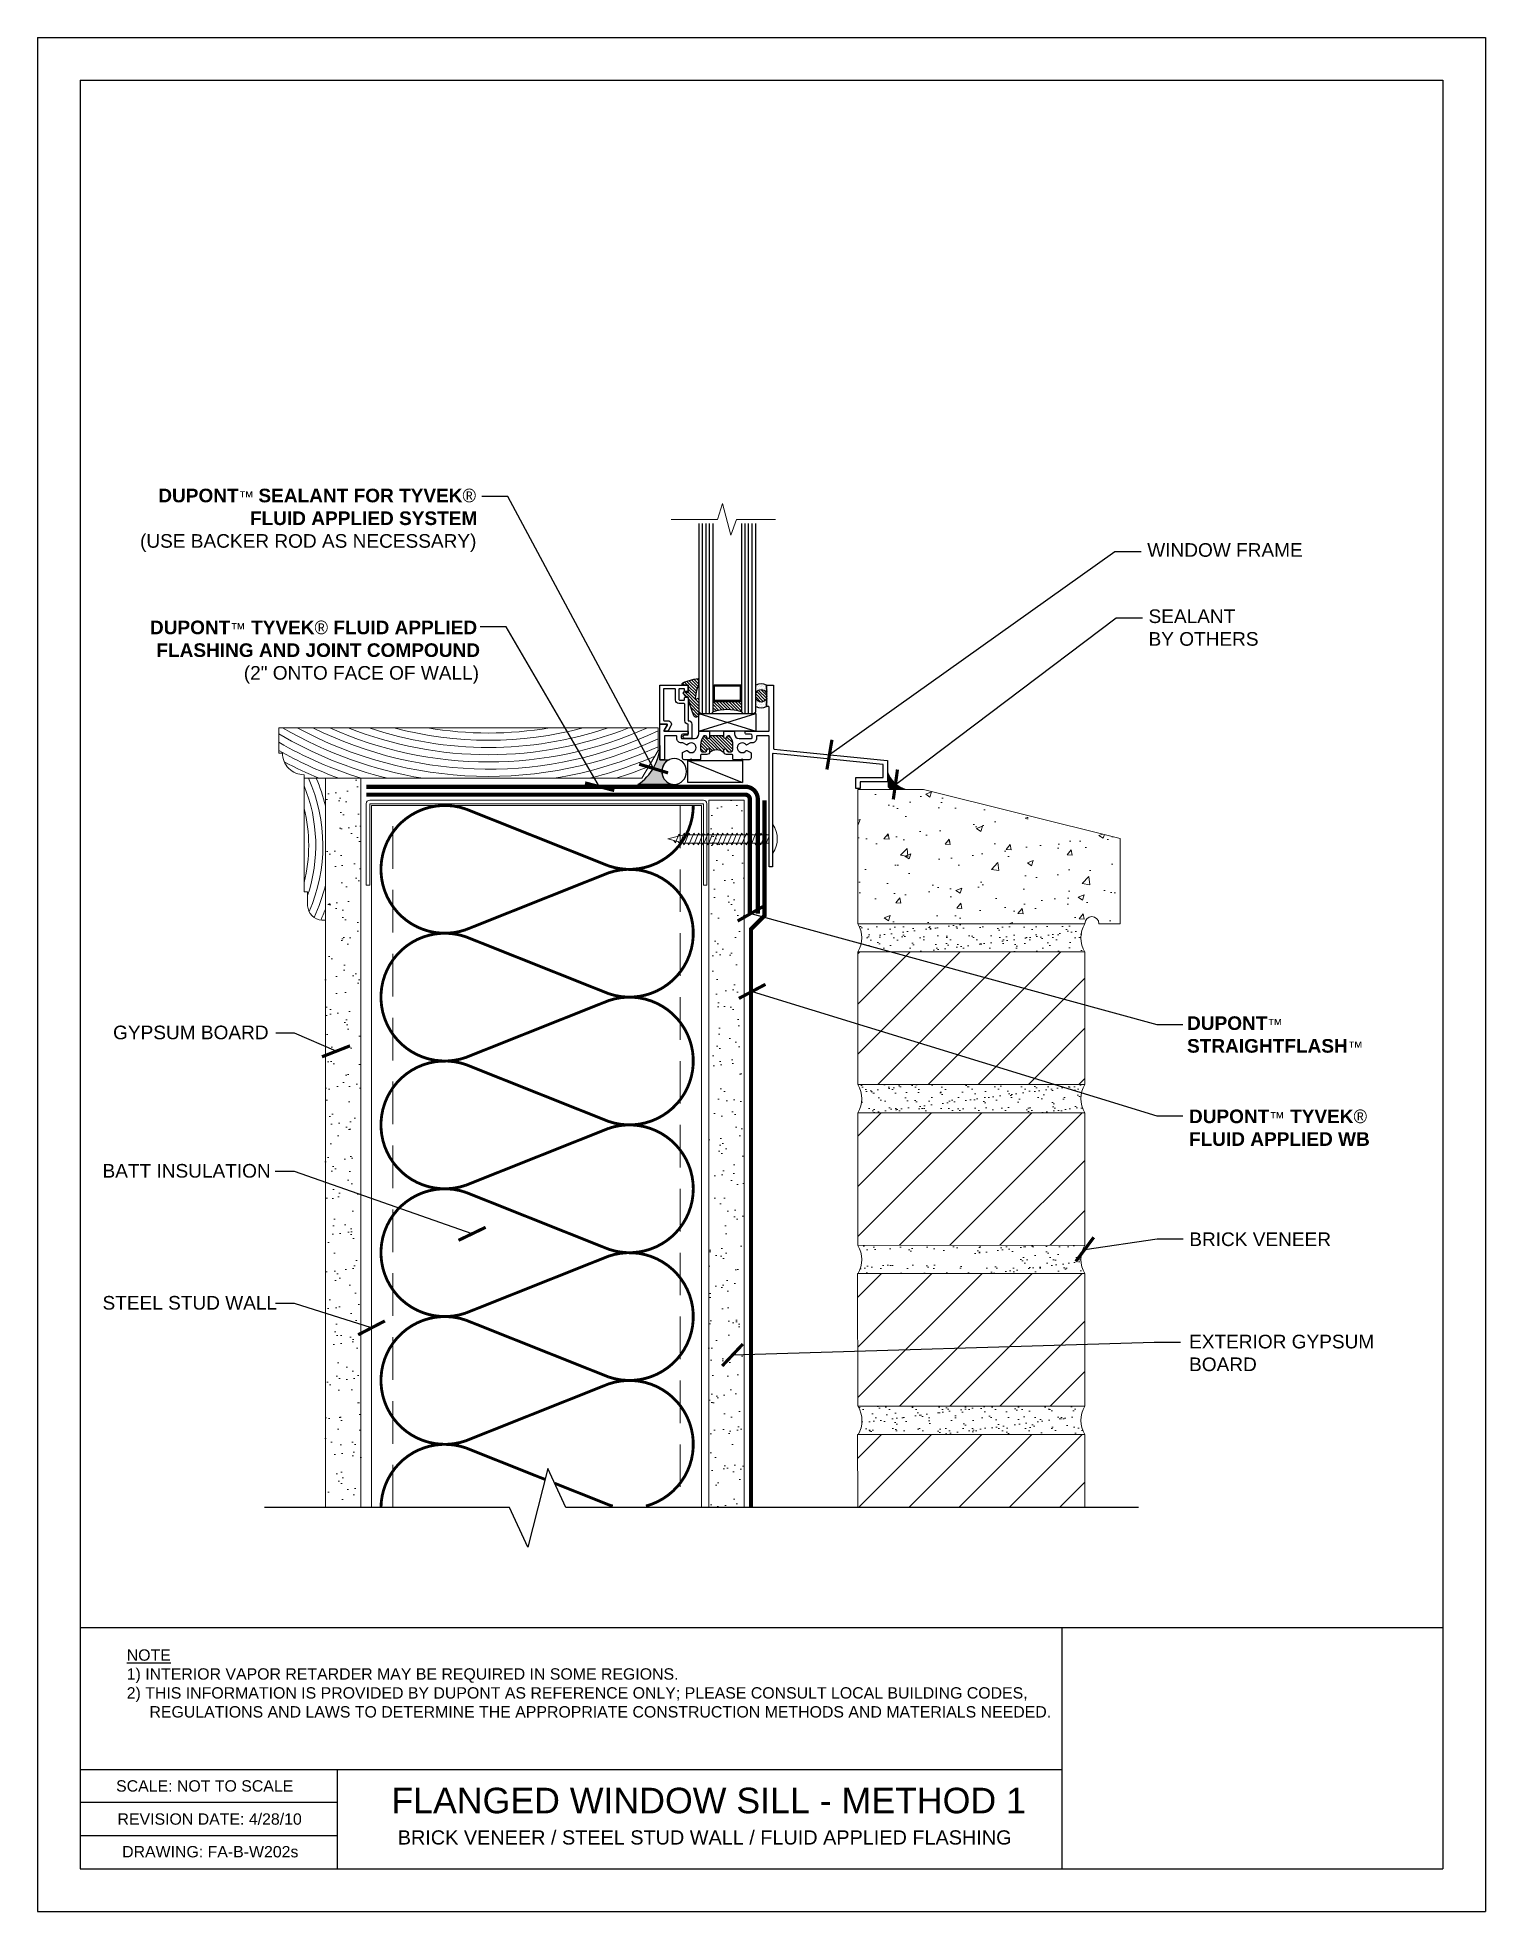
# Model space of a CAD drawing. Extents: x 375.1 to 400.6, y -269.5 to -236.5.
import ezdxf

# ---------------------------------------------------------------- set-up
doc = ezdxf.new("R2010")
doc.units = 0
doc.header["$LTSCALE"] = 1.5
doc.header["$MEASUREMENT"] = 0
doc.linetypes.add('DASHED', pattern=[0.75, 0.5, -0.25])
doc.linetypes.add('DASHED2', pattern=[0.375, 0.25, -0.125])
doc.layers.get('0').update_dxf_attribs({"color": 8, "linetype": 'CONTINUOUS'})
for name, color, linetype in [('8x11-ttb$0$B', 5, 'CONTINUOUS'), ('DuPont Self-Adhered Flashing', 252, 'CONTINUOUS'), ('Flanged Window', 250, 'CONTINUOUS'), ('INSULATION', 241, 'CONTINUOUS'), ('SEALANT', 250, 'CONTINUOUS'), ('STRUCTURE', 250, 'CONTINUOUS'), ('TEXT', 7, 'CONTINUOUS'), ('Tyvek FA Flashing and Joint Treatment', 150, 'DASHED2'), ('Tyvek FA WB', 10, 'DASHED2')]:
    doc.layers.add(name, color=color, linetype=linetype)
for name, color, linetype, lineweight in [('A-Fasteners', 8, 'CONTINUOUS', 9), ('A-Sealant', 250, 'CONTINUOUS', 15), ('brick', 250, 'CONTINUOUS', 5), ('Gyp Board', 250, 'CONTINUOUS', 20), ('Metal Stud', 250, 'CONTINUOUS', 18), ('Shims', 250, 'CONTINUOUS', 25), ('Wood', 250, 'CONTINUOUS', 20)]:
    doc.layers.add(name, color=color, linetype=linetype, lineweight=lineweight)
doc.layers.add('VIEWPORT', color=7, linetype='CONTINUOUS', plot=False)
doc.styles.add('DETAILS', font='sanss___.ttf', dxfattribs={"height": 1})
doc.dimstyles.new('ARCH_1_1-2_IN', dxfattribs={"dimscale": 0, "dimtxt": 0.09375, "dimasz": 0.09375, "dimexe": 0.0625, "dimexo": 0.0625, "dimgap": 0.0625, "dimtad": 1, "dimdec": 4, "dimlfac": 8, "dimzin": 3, "dimdsep": 46, "dimlunit": 4, "dimtxsty": 'Standard', "dimblk1": 'ARCHTICK', "dimblk2": 'ARCHTICK', "dimsah": 1, "dimcen": 0.0625, "dimdle": 0.0625, "dimclrd": 256, "dimclre": 256, "dimclrt": 256, "dimadec": 0, "dimazin": 0, "dimtfac": 1, "dimtdec": 4, "dimtmove": 0, "dimatfit": 3, "dimldrblk": 'ARCHTICK', "dimfxl": 1, "dimfrac": 2, "dimtolj": 1, "dimtzin": 0, "dimlwd": -1, "dimlwe": -1, "dimarcsym": 0})
pattern_1 = [(37.50000000000001, (274.9088356345116, -97.38126436075288), (-0.009449003716441223, 0.2890235653519738), [0, -0.228, 0, -0.255, 0, -0.24375]), (7.499999999999999, (274.9088356345116, -97.38126436075288), (0.2654665057901591, 0.423321909784461), [0, -0.123, 0, -0.2055, 0, -0.07875]), (327.5, (274.7243356345116, -97.38126436075288), (0.4671212792627242, 0.0008488580305446746), [0, -0.075, 0, -0.27, 0, -0.3525]), (317.5, (274.7243356345116, -97.38126436075288), (0.450918990685844, 0.1316513347401374), [0, -0.0375, 0, -0.177, 0, -0.2025])]
pattern_2 = [(135, (399.4056034044012, -253.7573857716474), (0.02762135864009951, 0.02762135864009951), [])]

msp = doc.modelspace()

# ---------------------------------------------------------------- texts
at = {"layer": 'TEXT', "attachment_point": 1, "style": 'DETAILS'}
for s, insert, char_height, width in [('\\pi1.5423;{\\fSansSerif|b1|i0|c2|p2;DUPONT\\fArial|b0|i0|c0|p32;\\H0.8125x;™\\fArial|b1|i0|c0|p32; \\H1.2308x;SEALANT FOR TYVEK\\fSymbol|b0|i0|c2|p18;â\\fArial|b0|i0|c0|p32; \\P\\pi3.1562;\\fArial|b1|i0|c0|p32;FLUID APPLIED SYSTEM\\P\\pi1.2207;\\fArial|b0|i0|c0|p32;\\H0.99998x;(USE BACKER ROD AS NECESSARY)}', (375.6597653342712, -244.4841427650088, 2.979996827461446e-09), 0.239999999976, 7.112845512646311), ('WINDOW FRAME', (394.6178593730919, -245.4433977651954, 2.979996827461446e-09), 0.239999999976, 6.521350676943849), ('\\pi0.84952;{\\fSansSerif|b1|i0|c2|p2;DUPONT\\fArial|b0|i0|c0|p32;\\H0.8125x;™\\fSansSerif|b1|i0|c2|p2;\\H1.2308x; TYVEK\\fSymbol|b0|i0|c2|p18;â\\fSansSerif|b1|i0|c2|p2; FLUID APPLIED \\P\\pi0.96236;FLASHING AND JOINT COMPOUND\\fSansSerif|b0|i0|c2|p2; \\P\\pi2.5022;(2" ONTO FACE OF WALL)}', (376.2060596973892, -246.8070080082103, 2.979996827461446e-09), 0.239999999976, 6.521350676943849), ('SEALANT \\PBY OTHERS', (394.6407684792908, -246.6095987105957, 2.979996827461446e-09), 0.239999999976, 6.521350676943849), ('GYPSUM BOARD', (376.4061556000684, -253.9390908815344, 2.979996827461446e-09), 0.239999999976, 6.521350676943849), ('{\\fSansSerif|b1|i0|c2|p2;DUPONT\\fArial|b0|i0|c0|p32;\\H0.8125x;™\\fArial|b1|i0|c0|p32; \\P\\H1.2308x;STRAIGHTFLASH\\fArial|b0|i0|c0|p32;\\H0.81248x;™}', (395.3183299968071, -253.7752994487935, 2.979996827461446e-09), 0.239999999976, 6.521350676943849), ('{\\fSansSerif|b1|i0|c2|p2;DUPONT\\fArial|b0|i0|c0|p32;\\H0.8125x;™\\fSansSerif|b1|i0|c2|p2;\\H1.2308x; TYVEK\\fSymbol|b0|i0|c2|p18;â\\fSansSerif|b1|i0|c2|p2; \\PFLUID APPLIED WB}', (395.3521878398241, -255.4164945696734, 2.979996827461446e-09), 0.239999999976, 6.521350676943849), ('BATT INSULATION', (376.2202192037325, -256.3756556523539, 2.979996827461446e-09), 0.239999999976, 6.521350676943849), ('BRICK VENEER', (395.3582705288051, -257.5802961685153, 5.959993654922892e-09), 0.239999999976, 6.521350676943849), ('STEEL STUD WALL', (376.2202192037325, -258.6997302532945, 2.979996827461446e-09), 0.239999999976, 6.521350676943849), ('EXTERIOR GYPSUM \\PBOARD', (395.3549050848309, -259.3827468369568, 5.959993654922892e-09), 0.239999999976, 6.521350676943849), ('{\\LNOTE\\P}1) INTERIOR VAPOR RETARDER MAY BE REQUIRED IN SOME REGIONS.\\P\\pi-0.4,l0.4;2) THIS INFORMATION IS PROVIDED BY DUPONT AS REFERENCE ONLY; PLEASE CONSULT LOCAL BUILDING CODES, REGULATIONS AND LAWS TO DETERMINE THE APPROPRIATE CONSTRUCTION METHODS AND MATERIALS NEEDED.', (376.6463658508128, -264.9223689057662, 5.959993654922892e-09), 0.2, 16.26451670448571), ('\\pi-0.033334,l0.033334,t0.1;SCALE: NOT TO SCALE', (376.4592802362718, -267.2272985987847, 2.979996827461446e-09), 0.2, 16.26451670448571), ('\\pi1.3011;{\\H0.9x;FLANGED WINDOW SILL - METHOD 1 }\\P\\pi1.4146;{\\H0.5x;BRICK VENEER / STEEL STUD WALL / FLUID APPLIED FLASHING}', (380.00499947152, -267.3590067908199, 2.979996827461446e-09), 0.5, 13.39364764594225), ('\\pi-0.033334,l0.033334,t0.1;DRAWING: FA-B-W202s', (376.5655228218171, -268.3853712734129, 2.979996827461446e-09), 0.2, 16.26451670448571)]:
    msp.add_mtext(s, dxfattribs=dict(at, insert=insert, char_height=char_height, width=width))

# ---------------------------------------------------------------- blocks, each defined once
blk = doc.blocks.new('*X1')
at = {"color": 0}
for p, q in [((0.140625, 0.34375), (0.140625, 0.34375)), ((0.15625, 0.375), (0.15625, 0.375)), ((0.171875, 0.34375), (0.171875, 0.34375)), ((0.1875, 0.375), (0.1875, 0.375)), ((0.203125, 0.34375), (0.203125, 0.34375)), ((0.21875, 0.375), (0.21875, 0.375)), ((0.234375, 0.34375), (0.234375, 0.34375)), ((0.25, 0.375), (0.25, 0.375)), ((0.265625, 0.34375), (0.265625, 0.34375)), ((0.28125, 0.375), (0.28125, 0.375)), ((0.296875, 0.34375), (0.296875, 0.34375)), ((0.3125, 0.375), (0.3125, 0.375)), ((0.140625, 0.28125), (0.140625, 0.28125)), ((0.140625, 0.09375), (0.140625, 0.09375)), ((0.140625, 0.03125), (0.140625, 0.03125)), ((0.15625, 0.3125), (0.15625, 0.3125)), ((0.15625, 0.0625), (0.15625, 0.0625)), ((0.15625, 0), (0.15625, 0)), ((0.171875, 0.03125), (0.171875, 0.03125)), ((0.1875, 0.3125), (0.1875, 0.3125)), ((0.1875, 0.0625), (0.1875, 0.0625)), ((0.1875, 0), (0.1875, 0)), ((0.203125, 0.03125), (0.203125, 0.03125)), ((0.21875, 0.3125), (0.21875, 0.3125)), ((0.21875, 0.0625), (0.21875, 0.0625)), ((0.21875, 0), (0.21875, 0)), ((0.234375, 0.03125), (0.234375, 0.03125)), ((0.25, 0.3125), (0.25, 0.3125)), ((0.25, 0.0625), (0.25, 0.0625)), ((0.25, 0), (0.25, 0)), ((0.265625, 0.03125), (0.265625, 0.03125)), ((0.28125, 0.3125), (0.28125, 0.3125)), ((0.28125, 0.0625), (0.28125, 0.0625)), ((0.28125, 0), (0.28125, 0)), ((0.296875, 0.28125), (0.296875, 0.28125)), ((0.296875, 0.09375), (0.296875, 0.09375)), ((0.296875, 0.03125), (0.296875, 0.03125)), ((0.3125, 0.3125), (0.3125, 0.3125)), ((0.3125, 0.25), (0.3125, 0.25)), ((0.3125, 0.125), (0.3125, 0.125)), ((0.3125, 0.0625), (0.3125, 0.0625)), ((0.3125, 0), (0.3125, 0))]:
    blk.add_line(p, q, dxfattribs=at)
blk = doc.blocks.new('_ArchTick')
at = {"color": 0, "linetype": 'ByBlock', "const_width": 0.15}
blk.add_lwpolyline([(-0.5, -0.5), (0.5, 0.5)], dxfattribs=at)
blk = doc.blocks.new('Revsion Date')
at = {"layer": 'TEXT', "insert": (0.000131622949083976, 0.2031688605532622, 2.979996827461446e-09), "char_height": 0.2, "width": 16.26451670448571, "attachment_point": 1, "style": 'DETAILS'}
blk.add_mtext('\\pi-0.033334,l0.033334,t0.1;REVISION DATE: 4/28/10', dxfattribs=at)

# ---------------------------------------------------------------- hatches: boundary and pattern name
at = {"layer": 'brick', "lineweight": 15}
h = msp.add_hatch(dxfattribs=at)
h.set_pattern_fill('AR-CONC', color=256, scale=0.15, style=0)
h.set_pattern_definition([(49.99999999999999, (274.9088356345116, -97.38126436075288), (1.07589027390113, -0.09412820247389266), [0.1125, -1.2375]), (355, (274.9088356345116, -97.38126436075288), (-0.2081270004195, 1.128288200550018), [0.09, -0.9899999999999999]), (100.4514, (274.9984931545116, -97.38910837075287), (0.8677640725710324, 1.03415931309143), [0.09561028499999988, -1.051713167999998]), (46.18420000000001, (274.9088356345116, -97.08126436075287), (1.600861572938467, -0.2482785214935271), [0.16875, -1.85625]), (96.6356, (275.0422407520116, -97.10195432125289), (1.401994058323055, 1.461176806350662), [0.1434154319999997, -1.577569499999998]), (351.1842, (274.9088356345116, -97.08126436075287), (1.401992917700441, 1.461177901387987), [0.135, -1.485]), (21, (275.0588356345116, -97.15626436075289), (0.8953605781776924, -0.6039283359980082), [0.1125, -1.2375]), (326.0000000000001, (275.0588356345116, -97.15626436075289), (0.3649729978823726, 1.087725067570279), [0.09, -0.9899999999999999]), (71.4514, (275.1334489840116, -97.20659176975289), (1.260333942872235, 0.4837957450649286), [0.095610285, -1.051713168]), (37.50000000000001, (274.9088356345116, -97.38126436075288), (0.018239782975936, 0.4993407807469672), [0, -0.9779999999999999, 0, -1.005, 0, -0.9937499999999999]), (7.499999999999999, (274.9088356345116, -97.38126436075288), (0.3946043061632229, 0.5916175678235404), [0, -0.573, 0, -0.9555, 0, -0.37875]), (327.5, (274.5743356345116, -97.38126436075288), (0.8007336542586136, -0.0338323076015697), [0, -0.375, 0, -1.17, 0, -1.5525]), (317.5, (274.4243356345116, -97.38126436075288), (0.8747792540135794, 0.1501574734984764), [0, -0.4875, 0, -0.7769999999999999, 0, -1.1025])])
edge = h.paths.add_edge_path()
edge.add_line((393.1636185550744, -252.1448535965501), (389.5219414078165, -252.1448535965501))
edge.add_line((389.5219414078165, -252.1448535965501), (389.5219414078165, -250.4666155386643))
edge.add_line((389.5219414078165, -250.4666155386643), (389.5219414078165, -249.7789681089602))
edge.add_line((389.5219414078165, -249.7789681089602), (390.6780906415534, -249.7789681089602))
edge.add_line((390.6780906415534, -249.7789681089602), (394.1416357866771, -250.644854395241))
edge.add_line((394.1416357866771, -250.644854395241), (394.1430393719465, -251.4282472725178))
edge.add_line((394.1430393719465, -251.4282472725178), (394.1430393719465, -252.1446366283805))
edge.add_line((394.1430393719465, -252.1446366283805), (393.7680393719465, -252.1446366283805))
edge.add_arc((393.6430393719465, -252.1446366283805), 0.125, 0, 180)
edge.add_line((393.5180393719465, -252.1446366283805), (393.1636185550744, -252.1446366283805))
at = {"layer": 'brick'}
h = msp.add_hatch(dxfattribs=at)
h.set_pattern_fill('AR-SAND', color=256, scale=0.15, style=0)
h.set_pattern_definition(pattern_1)
edge = h.paths.add_edge_path()
edge.add_line((389.5234893343068, -252.6424974540283), (393.5166324571891, -252.6398463499883))
edge.add_arc((393.9366753319229, -252.3936639122074), 0.4868693965391097, 149.2667922168358, 210.374091206803, ccw=False)
edge.add_line((393.518183711805, -252.1448535965501), (389.5219414078165, -252.14485359655))
edge.add_arc((389.0986413249562, -252.3949946121018), 0.4916843375690849, -30.22370756333339, 30.58014467202571, ccw=False)
h = msp.add_hatch(dxfattribs=at)
h.set_pattern_fill('_USER', color=256, scale=0.625, angle=45, style=0, pattern_type=0)
h.set_pattern_definition([(45, (19.69782250061687, -343.1931991219662), (-0.4419417382415922, 0.4419417382415922), [])])
h.paths.add_polyline_path([(389.5234893343068, -252.6424974540283), (393.5166324585516, -252.6398484037757), (393.5181803836796, -254.9731701576076), (389.5219414078167, -254.9758212616475)])
h = msp.add_hatch(dxfattribs=at)
h.set_pattern_fill('AR-SAND', color=256, scale=0.15, style=0)
h.set_pattern_definition(pattern_1)
h.paths.add_polyline_path([(393.5181803836796, -260.6398368242741), (389.5257024302985, -260.6424854332527, -0.2687543625485936), (389.5287739092331, -261.1398463499882), (393.5166324571892, -261.1398463499882, -0.2704061141941634)])
h.paths.add_polyline_path([(393.5181803836796, -257.8065034909408), (389.5219414078166, -257.8091545949808, -0.0795253323246055), (389.5790211233848, -257.9552091363068), (392.2839836359457, -257.9552091363069, -1.005360628444522), (392.2872073172232, -258.1430366619174), (389.5834524709746, -258.1427480951458, -0.08830990484612608), (389.5250143117608, -258.3065130166549), (393.5166324571893, -258.3065130166549, -0.2704061141941989)])
h.paths.add_polyline_path([(393.5181803836796, -254.9731701576076), (389.5219414078166, -254.9758212616475, -0.2704061141942587), (389.5234893343069, -255.4758307873617), (393.5166324571893, -255.4731796833216, -0.2704061141941633)])
h = msp.add_hatch(dxfattribs=at)
h.set_pattern_fill('_USER', color=256, scale=0.625, angle=45, style=0, pattern_type=0)
h.set_pattern_definition([(45, (274.9088356345116, -97.38126436075288), (-0.4419417382415922, 0.4419417382415922), [])])
h.paths.add_polyline_path([(389.5234893343069, -255.4758307873616), (393.5166324571891, -255.4731796833216), (393.5181803836796, -257.8065034909408), (389.5234893343069, -257.8065034909408)])
h = msp.add_hatch(dxfattribs=at)
h.set_pattern_fill('_USER', color=256, scale=0.625, angle=45, style=0, pattern_type=0)
h.set_pattern_definition([(45, (274.9088356345115, -100.214597694086), (-0.4419417382415922, 0.4419417382415922), [])])
h.paths.add_polyline_path([(389.5234893343068, -258.3091641206947), (393.516632457189, -258.3065130166547), (393.5181803836795, -260.6398368242739), (389.5234893343068, -260.6398368242739)])
h = msp.add_hatch(dxfattribs=at)
h.set_pattern_fill('_USER', color=256, scale=0.625, angle=45, style=0, pattern_type=0)
h.set_pattern_definition([(45, (274.9088356345116, -103.0479310274195), (-0.4419417382415922, 0.4419417382415922), [])])
h.paths.add_polyline_path([(389.5234893824893, -262.4256936682422), (393.5173847280607, -262.4256924018486), (393.5166324571891, -261.1398463499883), (389.5234893343069, -261.1424974540282)])
at = {"layer": 'Flanged Window'}
h = msp.add_hatch(dxfattribs=at)
h.set_pattern_fill('ANSI31', color=256, scale=0.3125, angle=-90.00000000000001, style=0)
h.set_pattern_definition(pattern_2)
edge = h.paths.add_edge_path()
edge.add_ellipse((386.6919599859002, -248.0766099388305), major_axis=(0.03159978577966117, 0.139428112050138), ratio=0.1315504041792631, start_angle=-0.022203575853779967, end_angle=136.7674448916729, ccw=False)
edge.add_ellipse((386.6721244397227, -248.1767345475637), major_axis=(-0.01118085136191646, 0.01118085136191647), ratio=0.9999999999999465, start_angle=37.89605150892729, end_angle=183.4846817894708)
edge.add_ellipse((386.7008020768336, -248.2025116830161), major_axis=(-0.01608567901446013, 0.01608567901446013), ratio=0.9999999999999502, start_angle=-79.06022929893601, end_angle=2.746074151308676, ccw=False)
edge.add_ellipse((386.7081569401921, -248.1983330723133), major_axis=(-0.01104854345603959, 0.01104854345603959), ratio=0.9999999999999716, start_angle=234.6123810380002, end_angle=294.837044917441, ccw=False)
edge.add_line((386.7235625648329, -248.1957239815854), (386.7235625648329, -248.4680827151544))
edge.add_line((386.7235625648329, -248.4680827151544), (386.7228867308293, -248.4748523799302))
edge.add_ellipse((386.6771982797382, -248.473720333597), major_axis=(-0.04568845109111015, 0.001132046333257526), ratio=0.6211639215728092, start_angle=26.75969397809581, end_angle=180.0000000000218, ccw=False)
edge.add_line((386.636086325541, -248.4854876154975), (386.5594834971009, -248.2695746474361))
edge.add_ellipse((386.5685213364143, -248.2456597543424), major_axis=(-0.008507034838834915, 0.0467509071123775), ratio=0.312415154562818, start_angle=74.17914425787149, end_angle=117.45771417601989, ccw=False)
edge.add_line((386.5521496484228, -248.2354710809879), (386.5357784329589, -248.1593423170991))
edge.add_ellipse((386.4972728144922, -248.2087733798721), major_axis=(-0.04430639130166493, 0.04430639130166494), ratio=0.9999999999998811, start_angle=-82.91773995207494, end_angle=-45.45561106428526)
edge.add_ellipse((386.5003618983629, -248.1260840288889), major_axis=(0.01428318556866944, 0.01428318556866944), ratio=0.999999999999748, start_angle=174.226682146657, end_angle=217.6308069265102, ccw=False)
edge.add_line((386.4847143737542, -248.1388579771273), (386.4453757783863, -248.0767690347581))
edge.add_ellipse((386.4610007783863, -248.0767690347581), major_axis=(-0.01104854345603943, 0.01104854345603943), ratio=0.9999999999999497, start_angle=-53.9185654660094, end_angle=44.999999999994884, ccw=False)
edge.add_line((386.4634231300322, -248.0613329459561), (386.5360668772317, -248.0727327702799))
edge.add_line((386.5360668772317, -248.0727327702799), (386.5360668772317, -247.9427449942461))
edge.add_line((386.5360668772317, -247.9427449942461), (386.4346575153552, -247.9427449942463))
edge.add_ellipse((386.4346575153551, -247.9271199942463), major_axis=(-0.01104854345603992, 0.01104854345603992), ratio=0.9999999999999821, start_angle=-7.813369769340227, end_angle=135.0000000000842, ccw=False)
edge.add_ellipse((386.5743902179267, -247.8739277292018), major_axis=(0.1491766593049793, 0.04074428102226016), ratio=0.09140054553599206, start_angle=-1.4779288903810084e-12, end_angle=179.9999999999985, ccw=False)
edge.add_line((386.7235668772317, -247.8331834481795), (386.7235668772317, -247.9371834481795))
h = msp.add_hatch(dxfattribs=at)
h.set_pattern_fill('ANSI31', color=256, scale=0.3125, angle=-90.00000000000001, style=0)
h.set_pattern_definition(pattern_2)
edge = h.paths.add_edge_path()
edge.add_ellipse((387.8173168772316, -248.1315314061604), major_axis=(-0.07516048473036678, 0.07516048473036675), ratio=0.9999999999999901, start_angle=73.11589253181108, end_angle=196.8841074681721, ccw=False)
edge.add_line((387.7235668772316, -248.1816226671727), (387.7235668772316, -248.0814401451481))
edge.add_ellipse((387.8173168772316, -248.1315314061604), major_axis=(0.07516048473036488, 0.07516048473036491), ratio=0.9999999999999949, start_angle=-16.88410746818022, end_angle=106.88410746818849, ccw=False)
edge.add_line((387.9110668772316, -248.0814401451481), (387.9110668772316, -248.1816226671728))
h = msp.add_hatch(dxfattribs=at)
h.set_pattern_fill('ANSI31', color=256, scale=0.3125, angle=-90.00000000000001, style=0)
h.set_pattern_definition(pattern_2)
edge = h.paths.add_edge_path()
edge.add_ellipse((387.2235668772317, -249.2092906982836), major_axis=(-0.5902454904378132, 0.590245490437813), ratio=0.999999999999998, start_angle=297.5726116454468, end_angle=332.4273883545541, ccw=False)
edge.add_line((387.4735668772317, -248.412874049811), (387.4735668772317, -248.2096233793083))
edge.add_ellipse((387.4535668772317, -248.2096233793082), major_axis=(0.01414213562372999, 0.01414213562373), ratio=0.9999999999999152, start_angle=225.0000000000075, end_angle=315.0000000000027, ccw=False)
edge.add_line((387.4535668772317, -248.2296233793082), (386.9935668772316, -248.2296233793082))
edge.add_ellipse((386.9935668772317, -248.2096233793082), major_axis=(0.01414213562373234, 0.01414213562373235), ratio=0.9999999999999383, start_angle=135.0000000000033, end_angle=225.0000000000068, ccw=False)
edge.add_line((386.9735668772317, -248.2096233793082), (386.9735668772317, -248.412874049811))
h = msp.add_hatch(dxfattribs=at)
h.set_pattern_fill('ANSI31', color=256, scale=0.3125, angle=-90.00000000000001, style=0)
h.set_pattern_definition(pattern_2)
edge = h.paths.add_edge_path()
edge.add_line((387.3210668772317, -248.998914826252), (387.3210668772317, -249.0839914069151))
edge.add_ellipse((387.2900668772317, -249.0839914069151), major_axis=(-0.02192031021678354, 0.02192031021678354), ratio=0.9999999999999863, start_angle=135.0000000000029, end_angle=224.9999999999971, ccw=False)
edge.add_line((387.2900668772317, -249.1149914069151), (387.259626922075, -249.1149914069151))
edge.add_line((387.259626922075, -249.1149914069151), (387.23606670129, -249.1149914069151))
edge.add_ellipse((387.23606670129, -249.0899914069151), major_axis=(0.01767766952966346, 0.01767766952966347), ratio=0.9999999999998759, start_angle=135.1519977406255, end_angle=225.0000000000076, ccw=False)
edge.add_ellipse((387.1860668772317, -249.090124049811), major_axis=(0.01767766952966435, 0.01767766952966435), ratio=0.9999999999999885, start_angle=315.1519977406287, end_angle=404.9999999999962)
edge.add_ellipse((387.1860668772317, -249.090124049811), major_axis=(-0.01767766952966365, 0.01767766952966365), ratio=0.9999999999999616, start_angle=-45.0000000000011, end_angle=44.99999999998481)
edge.add_line((387.1610668772317, -249.090124049811), (387.1610668772317, -249.127124049811))
edge.add_ellipse((387.2110668772317, -249.127124049811), major_axis=(0.03535533905929576, 0.03535533905929576), ratio=0.9999999999997841, start_angle=134.9999999999775, end_angle=140.3916707365962)
edge.add_ellipse((387.0360668772316, -249.2713782984048), major_axis=(0.132582521472478, 0.1325825214724779), ratio=0.9999999999999946, start_angle=3.098926769111248, end_angle=86.90107323089089)
edge.add_ellipse((386.8610668772317, -249.127124049811), major_axis=(0.03535533905936529, 0.03535533905936529), ratio=0.9999999999998185, start_angle=309.6083292633917, end_angle=314.9999999999886)
edge.add_line((386.9110668772316, -249.127124049811), (386.9110668772316, -249.090124049811))
edge.add_ellipse((386.8860668772317, -249.090124049811), major_axis=(0.01767766952966409, 0.01767766952966409), ratio=0.9999999999999826, start_angle=314.9999999999954, end_angle=405.0000000000046)
edge.add_ellipse((386.8860668772317, -249.090124049811), major_axis=(-0.01767766952966524, 0.01767766952966524), ratio=0.9999999999999948, start_angle=-45.00000000001033, end_angle=44.84800225936711)
edge.add_ellipse((386.8360670531733, -249.0899914069151), major_axis=(-0.01767766952965903, 0.01767766952965902), ratio=0.9999999999999875, start_angle=135.0000000000017, end_angle=224.8480022593713, ccw=False)
edge.add_line((386.8360670531733, -249.1149914069151), (386.7820668772316, -249.1149914069151))
edge.add_ellipse((386.7820668772317, -249.0839914069151), major_axis=(0.02192031021678221, 0.02192031021678221), ratio=0.9999999999999936, start_angle=134.9999999999998, end_angle=225.0000000000068, ccw=False)
edge.add_line((386.7510668772317, -249.0839914069151), (386.7510668772317, -248.9989148262519))
edge.add_ellipse((387.0010668772317, -248.9989148262519), major_axis=(-0.1767766952966347, 0.1767766952966347), ratio=0.9999999999999896, start_angle=4.837205930860023, end_angle=44.99999999999949, ccw=False)
edge.add_ellipse((386.8176552758297, -248.844124049811), major_axis=(-0.007071067811867079, 0.007071067811867078), ratio=0.9999999999995125, start_angle=-44.99999999998852, end_angle=4.837205930878611, ccw=False)
edge.add_line((386.8176552758297, -248.834124049811), (386.8360668772316, -248.834124049811))
edge.add_ellipse((386.8360668772317, -248.859124049811), major_axis=(-0.01767766952966323, 0.01767766952966323), ratio=0.9999999999999738, start_angle=224.9999999999966, end_angle=315.00000000000534, ccw=False)
edge.add_ellipse((386.8860668772317, -248.859124049811), major_axis=(-0.01767766952966559, 0.01767766952966559), ratio=0.9999999999999909, start_angle=44.99999999999618, end_angle=134.9999999999977)
edge.add_ellipse((386.8860668772317, -248.859124049811), major_axis=(0.01767766952966659, 0.01767766952966659), ratio=0.9999999999999848, start_angle=225.0000000000024, end_angle=315.0000000000077)
edge.add_line((386.9110668772316, -248.859124049811), (386.9110668772316, -248.834124049811))
edge.add_line((386.9110668772316, -248.834124049811), (387.1610668772316, -248.834124049811))
edge.add_line((387.1610668772317, -248.834124049811), (387.1610668772317, -248.859124049811))
edge.add_ellipse((387.1860668772317, -248.859124049811), major_axis=(0.01767766952966276, 0.01767766952966276), ratio=0.9999999999999197, start_angle=134.9999999999814, end_angle=225.0000000000227)
edge.add_ellipse((387.1860668772317, -248.859124049811), major_axis=(0.01767766952965788, 0.01767766952965788), ratio=0.9999999999999749, start_angle=225.0000000000007, end_angle=314.9999999999911)
edge.add_ellipse((387.2360668772317, -248.859124049811), major_axis=(-0.0176776695296681, 0.0176776695296681), ratio=0.9999999999998851, start_angle=-45.00000000001552, end_angle=44.999999999995225, ccw=False)
edge.add_line((387.2360668772317, -248.834124049811), (387.2544784786336, -248.834124049811))
edge.add_ellipse((387.2544784786336, -248.844124049811), major_axis=(-0.007071067811873092, 0.007071067811873091), ratio=0.9999999999992336, start_angle=265.16279406913196, end_angle=314.9999999999679, ccw=False)
edge.add_ellipse((387.0710668772317, -248.9989148262519), major_axis=(0.1767766952966442, 0.1767766952966443), ratio=0.99999999999997, start_angle=314.999999999993, end_angle=355.16279406913895, ccw=False)
at = {"layer": 'Gyp Board'}
h = msp.add_hatch(dxfattribs=at)
h.set_pattern_fill('AR-SAND', color=256, scale=0.25, style=0)
h.set_pattern_definition([(37.50000000000001, (-1214.504993763271, -839.761149742707), (-0.01574833952740204, 0.4817059422532897), [0, -0.38, 0, -0.425, 0, -0.40625]), (7.499999999999999, (-1214.504993763271, -839.761149742707), (0.4424441763169318, 0.7055365163074351), [0, -0.205, 0, -0.3425, 0, -0.13125]), (327.5, (-1214.812493763271, -839.761149742707), (0.7785354654378738, 0.001414763384241069), [0, -0.125, 0, -0.45, 0, -0.5875]), (317.5, (-1214.812493763271, -839.761149742707), (0.7515316511430734, 0.2194188912335623), [0, -0.0625, 0, -0.295, 0, -0.3375])])
h.paths.add_polyline_path([(380.7697810958013, -249.5844577483037), (380.1447810958013, -249.5844577483037), (380.1447810958013, -250.0540769670569), (380.1447810958012, -262.4256948714468), (380.7697810958013, -262.4256948714468)])
h = msp.add_hatch(dxfattribs=at)
h.set_pattern_fill('AR-SAND', color=256, scale=0.25, style=0)
h.set_pattern_definition([(37.50000000000001, (-1214.504993763271, -839.6197605755733), (-0.01574833952740204, 0.4817059422532897), [0, -0.38, 0, -0.425, 0, -0.40625]), (7.499999999999999, (-1214.504993763271, -839.6197605755733), (0.4424441763169318, 0.7055365163074351), [0, -0.205, 0, -0.3425, 0, -0.13125]), (327.5, (-1214.812493763271, -839.6197605755733), (0.7785354654378738, 0.001414763384241069), [0, -0.125, 0, -0.45, 0, -0.5875]), (317.5, (-1214.812493763271, -839.6197605755733), (0.7515316511430734, 0.2194188912335623), [0, -0.0625, 0, -0.295, 0, -0.3375])])
h.paths.add_polyline_path([(387.5197810958011, -252.2757759675392), (387.5151465119713, -252.282658764121), (387.5029036177909, -252.2529499018164), (387.4507777279786, -252.2529499018164), (387.4307730378504, -252.282658764121), (387.4185290366169, -252.2529499018164), (387.3664043692135, -252.2529499018164), (387.3463919343348, -252.2826587641211), (387.334150147207, -252.2529499018162), (387.2820232656981, -252.2529499018162), (387.2620108308192, -252.2826587641207), (387.2497690436912, -252.2529499018162), (387.1976421621823, -252.2529499018162), (387.1776297273036, -252.2826587641208), (387.1653879401753, -252.2529499018163), (387.1132610586669, -252.2529499018163), (387.0932486237879, -252.282658764121), (387.0810068366597, -252.2529499018162), (387.0288799551512, -252.2529499018162), (387.0088675202721, -252.2826587641207), (386.9966257331441, -252.2529499018162), (386.9444988516356, -252.2529499018162), (386.9244864167565, -252.2826587641207), (386.9122446296287, -252.2529499018162), (386.8947810958013, -252.252949901816), (386.8947810958013, -262.4256960320502), (387.5197716782291, -262.4256970548169)])
h.paths.add_polyline_path([(387.5197810958013, -249.9684617345482), (386.8947810958013, -249.9684617345482), (386.8947810958013, -252.1075794184177), (386.9044736795663, -252.1075794184176), (386.9245016755457, -252.0779163324802), (386.9367246001356, -252.1075794184177), (386.9888547830821, -252.1075794184177), (387.0088827790614, -252.0779163324804), (387.0211057036512, -252.1075794184177), (387.0732358865977, -252.1075794184177), (387.093263882577, -252.0779163324804), (387.1054868071669, -252.1075794184177), (387.1576169901129, -252.1075794184177), (387.1776449860924, -252.0779163324802), (387.1898679106823, -252.1075794184178), (387.2419980936285, -252.1075794184179), (387.2620260896082, -252.0779163324801), (387.2742490141983, -252.1075794184178), (387.3263716711724, -252.1075794184178), (387.3463919343346, -252.0779163324801), (387.3586170696182, -252.1075794184178), (387.4107450418707, -252.1075794184179), (387.4307730378502, -252.0779163324802), (387.4429970677872, -252.1075794184178), (387.4951262488091, -252.1075794184178), (387.5197810958011, -252.0710494867592)])
at = {"layer": 'SEALANT', "linetype": 'Continuous'}
h = msp.add_hatch(color=256, dxfattribs=at)
edge = h.paths.add_edge_path()
edge.add_arc((385.1708178072608, -248.9721878344535), 0.8659143258996207, 303.5139070358436, 357.7539348300813)
edge.add_line((386.0360668772317, -249.006124049811), (386.0360668772317, -249.256124049811))
edge.add_line((386.0360668772317, -249.256124049811), (386.1978647127186, -249.2558975152275))
edge.add_arc((386.3031537900553, -249.4647614580879), 0.2339015528670003, 116.7528400201095, 258.6856730739913)
edge.add_line((386.2572643303151, -249.694117281904), (385.6489232000536, -249.6941454877689))
msp.add_hatch(color=256, dxfattribs=at).paths.add_polyline_path([(390.3728630351831, -249.7789587121396), (390.0833472010459, -249.7789587121396), (390.0466376704232, -249.7410086065507), (390.0466376704232, -249.4646029077486, 0.2624934133142667)])

# ---------------------------------------------------------------- linework, layer by layer
at = {"layer": '8x11-ttb$0$B', "color": 7}
for p, q in [((375.8248639399578, -237.2887712683001, 2.979996827461446e-09), (375.8248639399578, -268.7887712683001, 2.979996827461446e-09)), ((375.8248639399578, -237.2887712683001, 2.979996827461446e-09), (399.8248639399578, -237.2887712683001, 2.979996827461446e-09)), ((399.8248639399578, -237.2887712683001, 2.979996827461446e-09), (399.8248639399578, -268.7887712683001, 2.979996827461446e-09)), ((375.8248639399578, -267.0381050034567, 2.979996827461446e-09), (393.1134109527968, -267.0381050034567, 2.979996827461446e-09)), ((375.8248639399578, -268.7887712683001, 2.979996827461446e-09), (399.8248639399578, -268.7887712683001, 2.979996827461446e-09))]:
    msp.add_line(p, q, dxfattribs=at)
at = {"layer": '8x11-ttb$0$B', "color": 7, "elevation": 2.979996827461446e-09}
for points in [[(399.8248639399578, -264.5434509550295), (375.8248639399578, -264.5434509550295)], [(393.1134109527968, -264.5434509550295), (393.1134109527968, -268.7887712683001)], [(380.3514142186777, -267.0381050034567), (380.3514142186777, -268.7887712683001)], [(380.3514142186777, -267.6217050034567), (375.8248639399578, -267.6217050034567)], [(380.3514142186777, -268.2053050034567), (375.8248639399578, -268.2053050034567)]]:
    msp.add_lwpolyline(points, dxfattribs=at)
at = {"layer": 'A-Fasteners'}
for p, q in [((386.4596424696107, -250.5791762890637, 2.979996827461446e-09), (386.1779515978952, -250.6518615307629, 2.979996827461446e-09)), ((386.1779515978952, -250.6518615307629, 2.979996827461446e-09), (386.4596424696107, -250.7245467724621, 2.979996827461446e-09)), ((386.2811654218914, -250.6780571876496, 2.979996827461446e-09), (386.3079975333109, -250.7177977202386, 2.979996827461446e-09)), ((386.3691508050812, -250.5693884960363, 2.979996827461446e-09), (386.3079975333109, -250.7177977202386, 2.979996827461446e-09)), ((386.3572743157914, -250.6981325192868, 2.979996827461446e-09), (386.3841064272109, -250.7378730518759, 2.979996827461446e-09)), ((386.3691508050812, -250.5693884960363, 2.979996827461446e-09), (386.3888651605499, -250.5986548534582, 2.979996827461446e-09)), ((386.4617405531068, -250.549467426759, 2.979996827461446e-09), (386.3841064272109, -250.7378730518759, 2.979996827461446e-09)), ((386.4379482843664, -250.7189489797884, 2.979996827461446e-09), (386.4617558118958, -250.7542098583996, 2.979996827461446e-09)), ((386.4596424696107, -250.5791762890637, 2.979996827461446e-09), (387.9580668772324, -250.5791762890633, 2.979996827461446e-09)), ((387.9580668772325, -250.7245467724618, 2.979996827461446e-09), (386.4596424696107, -250.7245467724621, 2.979996827461446e-09)), ((386.4617405531068, -250.549467426759, 2.979996827461446e-09), (386.4814549085755, -250.5787337841809, 2.979996827461446e-09)), ((386.5461216566224, -250.549467426759, 2.979996827461446e-09), (386.4617558118958, -250.7542098583996, 2.979996827461446e-09)), ((386.5263767835755, -250.7249435009778, 2.979996827461446e-09), (386.5461369154115, -250.7542098583996, 2.979996827461446e-09)), ((386.5461216566224, -250.549467426759, 2.979996827461446e-09), (386.5658360120912, -250.5787337841809, 2.979996827461446e-09)), ((386.630502760138, -250.549467426759, 2.979996827461446e-09), (386.5461369154115, -250.7542098583996, 2.979996827461446e-09)), ((386.6107578870912, -250.7249435009778, 2.979996827461446e-09), (386.6305180189271, -250.7542098583996, 2.979996827461446e-09)), ((386.630502760138, -250.549467426759, 2.979996827461446e-09), (386.6502171156068, -250.5787337841809, 2.979996827461446e-09)), ((386.7148838636537, -250.549467426759, 2.979996827461446e-09), (386.6305180189271, -250.7542098583996, 2.979996827461446e-09)), ((386.6951466200013, -250.7249435009778, 2.979996827461446e-09), (386.7148991224427, -250.7542098583996, 2.979996827461446e-09)), ((386.7148838636537, -250.549467426759, 2.979996827461446e-09), (386.7345982191224, -250.5787337841809, 2.979996827461446e-09)), ((386.7992649671693, -250.549467426759, 2.979996827461446e-09), (386.7148991224427, -250.7542098583996, 2.979996827461446e-09)), ((386.7795200941224, -250.7249435009778, 2.979996827461446e-09), (386.7992802259583, -250.7542098583996, 2.979996827461446e-09)), ((386.7992649671693, -250.549467426759, 2.979996827461446e-09), (386.818979322638, -250.5787337841809, 2.979996827461446e-09)), ((386.8836460706849, -250.549467426759, 2.979996827461446e-09), (386.7992802259583, -250.7542098583996, 2.979996827461446e-09)), ((386.863901197638, -250.7249435009778, 2.979996827461446e-09), (386.883661329474, -250.7542098583996, 2.979996827461446e-09)), ((386.8836460706849, -250.549467426759, 2.979996827461446e-09), (386.9033604261537, -250.5787337841809, 2.979996827461446e-09)), ((386.9680271742005, -250.549467426759, 2.979996827461446e-09), (386.883661329474, -250.7542098583996, 2.979996827461446e-09)), ((386.9482746717591, -250.7249435009778, 2.979996827461446e-09), (386.9680271742005, -250.7542098583996, 2.979996827461446e-09)), ((387.0524082777162, -250.549467426759, 2.979996827461446e-09), (386.9680271742005, -250.7542098583996, 2.979996827461446e-09)), ((386.9680271742005, -250.549467426759, 2.979996827461446e-09), (386.9877415296693, -250.5787337841809, 2.979996827461446e-09)), ((387.0326481458802, -250.7249435009778, 2.979996827461446e-09), (387.0524082777162, -250.7542098583996, 2.979996827461446e-09)), ((387.1367817518372, -250.549467426759, 2.979996827461446e-09), (387.0524082777162, -250.7542098583996, 2.979996827461446e-09)), ((387.0524082777162, -250.549467426759, 2.979996827461446e-09), (387.0721150037904, -250.5787337841809, 2.979996827461446e-09)), ((387.1170292493958, -250.7249435009778, 2.979996827461446e-09), (387.1367817518372, -250.7542098583996, 2.979996827461446e-09)), ((387.2211552259583, -250.549467426759, 2.979996827461446e-09), (387.1367817518372, -250.7542098583996, 2.979996827461446e-09)), ((387.1367817518372, -250.549467426759, 2.979996827461446e-09), (387.1564884779115, -250.5787337841809, 2.979996827461446e-09)), ((387.2014027235169, -250.7249435009778, 2.979996827461446e-09), (387.2211552259583, -250.7542098583996, 2.979996827461446e-09)), ((387.2211552259583, -250.549467426759, 2.979996827461446e-09), (387.2408695814271, -250.5787337841809, 2.979996827461446e-09)), ((387.3055287000794, -250.549467426759, 2.979996827461446e-09), (387.2211552259583, -250.7542098583996, 2.979996827461446e-09)), ((387.285776197638, -250.7249435009778, 2.979996827461446e-09), (387.3055287000794, -250.7542098583996, 2.979996827461446e-09)), ((387.3055287000794, -250.549467426759, 2.979996827461446e-09), (387.3252430555482, -250.5787337841809, 2.979996827461446e-09)), ((387.3899021742005, -250.549467426759, 2.979996827461446e-09), (387.3055287000794, -250.7542098583996, 2.979996827461446e-09)), ((387.3701496717591, -250.7249435009778, 2.979996827461446e-09), (387.3899021742005, -250.7542098583996, 2.979996827461446e-09)), ((387.3899021742005, -250.549467426759, 2.979996827461446e-09), (387.4096165296693, -250.5787337841809, 2.979996827461446e-09)), ((387.4742680189271, -250.549467426759, 2.979996827461446e-09), (387.3899021742005, -250.7542098583996, 2.979996827461446e-09)), ((387.4545307752747, -250.7249435009778, 2.979996827461446e-09), (387.4742832777162, -250.7542098583996, 2.979996827461446e-09)), ((387.4742680189271, -250.549467426759, 2.979996827461446e-09), (387.4939823743958, -250.5787337841809, 2.979996827461446e-09)), ((387.5586491224427, -250.549467426759, 2.979996827461446e-09), (387.4742832777162, -250.7542098583996, 2.979996827461446e-09)), ((387.5389042493958, -250.7249435009778, 2.979996827461446e-09), (387.5586643812318, -250.7542098583996, 2.979996827461446e-09)), ((387.5586491224427, -250.549467426759, 2.979996827461446e-09), (387.5783634779115, -250.5787337841809, 2.979996827461446e-09)), ((387.6430302259583, -250.549467426759, 2.979996827461446e-09), (387.5586643812318, -250.7542098583996, 2.979996827461446e-09)), ((387.6232853529115, -250.7249435009778, 2.979996827461446e-09), (387.6430378553529, -250.7542098583996, 2.979996827461446e-09)), ((387.727411329474, -250.549467426759, 2.979996827461446e-09), (387.6430302259583, -250.7542098583996, 2.979996827461446e-09)), ((387.6430302259583, -250.549467426759, 2.979996827461446e-09), (387.6627445814271, -250.5787337841809, 2.979996827461446e-09)), ((387.7076588270326, -250.7249435009778, 2.979996827461446e-09), (387.727411329474, -250.7542098583996, 2.979996827461446e-09)), ((387.8117848035951, -250.549467426759, 2.979996827461446e-09), (387.727411329474, -250.7542098583996, 2.979996827461446e-09)), ((387.727411329474, -250.549467426759, 2.979996827461446e-09), (387.7471180555482, -250.5787337841809, 2.979996827461446e-09)), ((387.7920323011537, -250.7249435009778, 2.979996827461446e-09), (387.8117848035951, -250.7542098583996, 2.979996827461446e-09)), ((387.8961582777162, -250.549467426759, 2.979996827461446e-09), (387.8117848035951, -250.7542098583996, 2.979996827461446e-09)), ((387.8117848035951, -250.549467426759, 2.979996827461446e-09), (387.8314915296693, -250.5787337841809, 2.979996827461446e-09)), ((387.8764057752747, -250.7249435009778, 2.979996827461446e-09), (387.8961582777162, -250.7542098583996, 2.979996827461446e-09)), ((387.8961582777162, -250.549467426759, 2.979996827461446e-09), (387.9158726331849, -250.5787337841809, 2.979996827461446e-09)), ((387.9580668772324, -250.603981159908, 2.979996827461446e-09), (387.8961582777162, -250.7542098583996, 2.979996827461446e-09))]:
    msp.add_line(p, q, dxfattribs=at)
at = {"layer": 'A-Fasteners', "elevation": 2.979996827461446e-09}
msp.add_lwpolyline([(388.0256151021318, -250.399320942384), (388.0256151021318, -250.899320942384)], dxfattribs=at)
at = {"layer": 'A-Fasteners'}
msp.add_arc((387.6600581528452, -250.649320942384, 2.979996827461446e-09), 0.4428677942363103, 325.6322452455886, 34.36775475441141, dxfattribs=at)
at = {"layer": 'A-Sealant'}
for p, q in [((387.0518213850764, -245.0246188198093, 2.979996827461446e-09), (387.1352641853602, -244.7455553100835, 2.979996827461446e-09)), ((387.1352641853602, -244.7455553100835, 2.979996827461446e-09), (387.283113525065, -245.303682329535, 2.979996827461446e-09)), ((386.2317407457113, -245.0246188198093, 2.979996827461446e-09), (387.0518213850764, -245.0246188198093, 2.979996827461446e-09)), ((387.283113525065, -245.303682329535, 2.979996827461446e-09), (387.3839387565736, -245.0246188198093, 2.979996827461446e-09)), ((387.3839387565736, -245.0246188198093, 2.979996827461446e-09), (388.0716430338324, -245.0246188198093, 2.979996827461446e-09))]:
    msp.add_line(p, q, dxfattribs=at)
msp.add_arc((390.4885152635879, -249.3324901926476, 2.979996827461446e-09), 0.4612044848355011, 196.645631086589, 255.4774344383347, dxfattribs=at)
at = {"layer": 'brick', "lineweight": 15}
msp.add_lwpolyline([(393.1636185550744, -252.1448535965501), (389.5219414078165, -252.1448535965501), (389.5219414078165, -250.4666155386643), (389.5219414078165, -249.7789681089602), (390.6780906415534, -249.7789681089602), (394.1416357866771, -250.644854395241), (394.1430393719465, -251.4282472725178), (394.1430393719465, -252.1446366283805), (393.7680393719465, -252.1446366283805, 0.9999999999999999), (393.5180393719465, -252.1446366283805), (393.1636185550744, -252.1446366283805)], format="xyb", dxfattribs=at)
at = {"layer": 'brick'}
for points in [[(393.5181803836796, -254.9731701576075), (389.5219414078167, -254.9758212616475), (389.5234893343068, -252.6424974540283), (393.5166324571891, -252.6398463499883), (393.5181803836796, -254.9731701576075, 0.2704061141941634), (393.5166324571892, -255.4731796833216, 0.9074311398367584), (393.5166324571892, -255.4731796833216, -0.1931272375800366)], [(393.5181803836796, -257.8065034909408), (389.5219414078167, -257.8091545949808), (389.5234893343069, -255.4758307873617), (393.5166324571891, -255.4731796833216), (393.5181803836796, -257.8065034909408, 0.2704061141941634), (393.5166324571892, -258.3065130166549, 0.9074311398367584), (393.5166324571892, -258.3065130166549, -0.1931272375800366)], [(393.5181803836796, -260.6398368242741), (389.5219414078167, -260.6424879283141), (389.5166324571891, -258.3065130166549), (393.5166324571891, -258.3065130166549), (393.5181803836796, -260.6398368242741, 0.2704061141941634), (393.5166324571892, -261.1398463499882, 0.9074311398367584), (393.5166324571892, -261.1398463499882, -0.1931272375800366)]]:
    msp.add_lwpolyline(points, format="xyb", dxfattribs=at)
msp.add_lwpolyline([(389.5195547916286, -262.4256936694898), (389.5166324571892, -261.1398463499882), (393.5166324571892, -261.1398463499882), (393.5174854871715, -262.4256924018166)], dxfattribs=at)
for centre, radius, start, end in [((389.0986413249563, -252.3949946121018), 0.4916843375690687, 329.7762924366647, 30.5801446720187), ((393.9458848010594, -252.3961848299044), 0.4960802461384045, 149.5601036199047, 210.0851456523679), ((389.0942403185623, -255.2271524950018), 0.4960802461384045, 329.9148543476321, 30.43989638009525), ((389.0942403185623, -258.0604858283351), 0.4960802461384045, 329.9148543476321, 30.43989638009525), ((389.0980013410442, -260.8938166666069), 0.4960802461384045, 329.9148543476321, 30.43989638009525)]:
    msp.add_arc(centre, radius, start, end, dxfattribs=at)
at = {"layer": 'DuPont Self-Adhered Flashing', "const_width": 0.075}
msp.add_lwpolyline([(387.6197810958013, -251.9684617345482), (387.6197810958013, -249.9520617345482, 0.4142135623731242), (387.5397810958013, -249.8720617345482), (380.8635310958013, -249.8720617345483)], format="xyb", dxfattribs=at)
at = {"layer": 'Flanged Window'}
for p, q in [((386.7860668772317, -248.444124049811, 2.979996827461446e-09), (386.7860668772317, -245.0962308370306, 2.979996827461446e-09)), ((386.8485668772317, -248.444124049811, 2.979996827461446e-09), (386.8485668772317, -245.0962308370306, 2.979996827461446e-09)), ((386.9110668772317, -248.444124049811, 2.979996827461446e-09), (386.9110668772317, -245.0962308370306, 2.979996827461446e-09)), ((387.5360668772317, -248.444124049811, 2.979996827461446e-09), (387.5360668772317, -245.0962308370306, 2.979996827461446e-09)), ((387.5985668772317, -248.444124049811, 2.979996827461446e-09), (387.5985668772317, -245.0962308370306, 2.979996827461446e-09)), ((387.6610668772317, -248.444124049811, 2.979996827461446e-09), (387.6610668772317, -245.0962308370306, 2.979996827461446e-09)), ((386.5360668772317, -247.9427449942461, 2.979996827461446e-09), (386.4346575153551, -247.9427449942463, 2.979996827461446e-09)), ((386.4847143737543, -248.1388579771273, 2.979996827461446e-09), (386.4453757783863, -248.0767690347581, 2.979996827461446e-09)), ((386.4634231300322, -248.0613329459561, 2.979996827461446e-09), (386.5360668772317, -248.0727327702799, 2.979996827461446e-09)), ((386.5521496484228, -248.2354710809878, 2.979996827461446e-09), (386.5357784329589, -248.1593423170991, 2.979996827461446e-09)), ((386.5360668772317, -248.0727327702799, 2.979996827461446e-09), (386.5360668772317, -247.9427449942461, 2.979996827461446e-09)), ((386.7235668772317, -247.9371834481795, 2.979996827461446e-09), (386.7235668772317, -247.8331834481795, 2.979996827461446e-09)), ((387.7235668772316, -248.3194387625098, 2.979996827461446e-09), (387.7235668772316, -247.943624049811, 2.979996827461446e-09)), ((387.9110668772316, -247.943624049811, 2.979996827461446e-09), (387.9110668772316, -248.3194387625098, 2.979996827461446e-09)), ((386.636086325541, -248.4854876154975, 2.979996827461446e-09), (386.5594834971009, -248.269574647436, 2.979996827461446e-09)), ((386.7235625648329, -248.4680827151544, 2.979996827461446e-09), (386.7228867308293, -248.4748523799302, 2.979996827461446e-09)), ((386.7235625648329, -248.1957239815854, 2.979996827461446e-09), (386.7235625648329, -248.4680827151544, 2.979996827461446e-09))]:
    msp.add_line(p, q, dxfattribs=at)
at = {"layer": 'Flanged Window', "elevation": 2.979996827461446e-09}
for points in [[(386.7235668772317, -245.0962308370306), (386.7235668772317, -248.412874049811), (386.7548168772317, -248.444124049811), (386.9423168772317, -248.444124049811), (386.9735668772317, -248.412874049811), (386.9735668772317, -245.0962308370306)], [(387.4735668772317, -245.0962308370306), (387.4735668772317, -248.412874049811), (387.5048168772317, -248.444124049811), (387.6923168772317, -248.444124049811), (387.7235668772317, -248.412874049811), (387.7235668772317, -245.0962308370306)], [(386.7235668772317, -248.444124049811), (387.7235668772317, -248.756124049811)], [(386.7235668772317, -248.756124049811), (387.7235668772317, -248.444124049811)], [(387.1610668772317, -248.834124049811), (386.9110668772316, -248.834124049811)]]:
    msp.add_lwpolyline(points, dxfattribs=at)
for points in [[(386.5260668772316, -248.156124049811, -0.414213562373043), (386.5360668772317, -248.166124049811), (386.5360668772317, -248.569124049811, -0.4142135623731203), (386.5980668772316, -248.631124049811), (386.5980668772316, -248.871124049811, -0.414213562373095), (386.5880668772317, -248.881124049811), (386.4693719437722, -248.881124049811, -0.8808085980802648), (386.4693719437722, -248.819124049811), (386.5260668772316, -248.819124049811, 0.414213562373147), (386.5360668772317, -248.809124049811), (386.5360668772317, -248.631124049811), (386.5360668772317, -248.631124049811, -0.4142135623731286), (386.4740668772317, -248.569124049811), (386.4740668772317, -248.278124049811, 0.414213562373147), (386.4640668772317, -248.268124049811), (386.3710668772317, -248.268124049811, -0.414213562373095), (386.3090668772317, -248.206124049811), (386.3090668772317, -248.016124049811, 0.414213562373043), (386.2990668772317, -248.006124049811), (386.1080668772316, -248.006124049811, 0.414213562372991), (386.0980668772316, -248.016124049811), (386.0980668772316, -248.559124049811, 0.414213562373095), (386.1080668772316, -248.569124049811), (386.1760668772317, -248.569124049811, -0.5790003334591378), (386.2296064496351, -248.6623892730929), (386.1806833104488, -248.7461668277597, -0.2666241783613936), (386.172047895545, -248.751124049811), (386.1234109736738, -248.751124049811, -0.5790003334591738), (386.11477555877, -248.7360812718623), (386.1672824250923, -248.6461668277597, 0.5790003334590714), (386.1586470101885, -248.631124049811), (386.0360668772317, -248.631124049811), (386.0360668772317, -247.944124049811), (386.5360668772317, -247.944124049811), (386.5360668772317, -248.046124049811, -0.414213562373043), (386.5260668772316, -248.056124049811), (386.4810668772317, -248.056124049811, -0.414213562373095), (386.4710668772317, -248.046124049811), (386.4710668772317, -248.016124049811, 0.414213562372991), (386.4610668772317, -248.006124049811), (386.3810668772317, -248.006124049811, 0.414213562373043), (386.3710668772317, -248.016124049811), (386.3710668772317, -248.166124049811), (386.3710668772317, -248.196124049811, 0.414213562373147), (386.3810668772317, -248.206124049811), (386.4610668772317, -248.206124049811, 0.414213562373095), (386.4710668772317, -248.196124049811), (386.4710668772317, -248.166124049811, -0.414213562373095), (386.4810668772317, -248.156124049811)], [(387.4535668772317, -247.944124049811), (386.9935668772317, -247.944124049811, 0.414213562373095), (386.9735668772317, -247.964124049811), (386.9735668772317, -248.2096233793082, 0.414213562373095), (386.9935668772317, -248.2296233793082), (387.4535668772317, -248.2296233793082, 0.414213562373095), (387.4735668772317, -248.2096233793082), (387.4735668772317, -247.964124049811, 0.414213562373095)], [(388.2689855615305, -249.0924159182408), (390.0367202657456, -249.2691893886613, -0.3853135861201285), (390.0457252285554, -249.2791397605634), (390.0457252285556, -249.6450898849423), (389.5617252285556, -249.6450898849425), (389.5617252285556, -249.7630153582712), (389.4837252285556, -249.7630153582712), (389.4837252285556, -249.5670898849426), (389.9677252285555, -249.5670898849423), (389.9677252285554, -249.3497287904082, 0.3853135861201833), (389.9587202657456, -249.3397784185061), (388.2215576434874, -249.1660621562812), (388.0310619144219, -249.1470125833748, 0.4437164408394605), (388.0200668772317, -249.1569629552769), (388.0200668772322, -250.247124049811), (388.0200668772322, -250.247124049811), (388.0200668772322, -250.267124049811), (388.0200668772327, -251.1450878527469), (387.9580668772327, -251.1450878527469), (387.9580668772315, -248.844124049811, 0.414213562373043), (387.9480668772315, -248.8341240498111), (387.7490668772315, -248.8341240498111, 0.414213562373043), (387.7390668772316, -248.8441240498111), (387.7390668772316, -248.8811240498111, -0.414213562373095), (387.6610668772316, -248.9591240498112), (387.6367027386069, -248.9591240498112, 0.1316524975874107), (387.6317027386069, -248.9604637957733), (387.5677530308487, -248.9973851767621, -0.3839683852959944), (387.5546607231803, -248.9945998317958, 3.079589394164548), (387.5546607231803, -249.0956482678266, -0.3839683852958766), (387.5677530308488, -249.0928629228604), (387.6360668772317, -249.1323039404588, -0.2679491924311631), (387.6410668772317, -249.1409641944966), (387.6410668772317, -249.2251240498112, -0.4142135623730867), (387.6100668772318, -249.2561240498112), (387.5000668772317, -249.2561240498112), (387.4850668772318, -249.2411240498113), (387.4700668772318, -249.2561240498113), (387.3310668772318, -249.2561240498113, -0.414213562373043), (387.3210668772318, -249.2461240498113), (387.3210668772317, -249.1751240498113, 0.414213562373095), (387.3110668772317, -249.1651240498113), (387.2110668772317, -249.1651240498114, -0.4142135623731003), (387.1610668772316, -249.1151240498114), (387.1610668772316, -249.0901240498114, -0.4142135623731159), (387.1860668772316, -249.0651240498114, -0.4142135623734279), (387.2110668772316, -249.0901240498114, 0.4142135623731054), (387.2360668772317, -249.1151240498114), (387.2900668772317, -249.1151240498114, 0.4142135623730949), (387.3210668772317, -249.0841240498114), (387.3210668772316, -248.9989148262522, 0.1770594805052748), (387.2621206286918, -248.8376744341264, 0.2209495453948463), (387.2544784786334, -248.8341240498114), (387.2360668772315, -248.8341240498114, 0.4142135623730846), (387.2110668772315, -248.8591240498114, -0.4142135623731262), (387.1860668772316, -248.8841240498114, -0.4142135623731367), (387.1610668772315, -248.8591240498114), (387.1610668772315, -248.7561240498114), (387.3390668772315, -248.7561240498113, -0.414213562373095), (387.3490668772315, -248.7661240498113), (387.3490668772315, -248.8011240498113, 0.4142135623730919), (387.4290668772315, -248.8811240498113), (387.6510668772315, -248.8811240498111, 0.4142135623731211), (387.6610668772315, -248.8711240498112), (387.6610668772315, -248.8371240498112, 0.414213562373095), (387.6300668772315, -248.8061240498112), (387.5510668772315, -248.8061240498112, -0.414213562373095), (387.5360668772315, -248.7911240498112), (387.5360668772315, -248.7661240498112, -0.414213562373095), (387.5460668772315, -248.7561240498112), (387.9480668772315, -248.756124049811, 0.414213562373069), (387.9580668772315, -248.746124049811), (387.9580668772313, -248.329124049811, 0.4142135623730691), (387.9480668772313, -248.319124049811), (387.9210668772313, -248.319124049811, -0.414213562373069), (387.9110668772312, -248.309124049811), (387.9110668772312, -248.251124049811), (387.9260668772312, -248.2361240498111), (387.9110668772312, -248.2211240498111), (387.9260668772312, -248.2061240498111), (387.9110668772312, -248.191124049811), (387.9260668772312, -248.1761240498111), (387.9110668772312, -248.1611240498111), (387.9260668772312, -248.146124049811), (387.9110668772312, -248.131124049811), (387.9260668772312, -248.116124049811), (387.9110668772311, -248.1011240498111), (387.9260668772312, -248.0861240498111), (387.9110668772311, -248.071124049811), (387.9260668772312, -248.056124049811), (387.9110668772311, -248.0411240498111), (387.9260668772311, -248.026124049811), (387.9110668772311, -248.011124049811), (387.9110668772311, -247.944124049811), (388.0360668772311, -247.944124049811), (388.0360668772316, -249.0600741741899, 0.3853135861201812), (388.0450718400414, -249.070024546092)], [(386.7510668772317, -249.084124049811, 0.4142135623730971), (386.7820668772317, -249.115124049811), (386.8360668772317, -249.115124049811, 0.4142135623730742), (386.8610668772317, -249.090124049811, -0.4142135623731262), (386.8860668772317, -249.065124049811, -0.4142135623731158), (386.9110668772316, -249.090124049811), (386.9110668772316, -249.115124049811, -0.414213562373095), (386.8610668772317, -249.165124049811), (386.7610668772317, -249.165124049811, 0.414213562373095), (386.7510668772317, -249.175124049811), (386.7510668772317, -249.246124049811, -0.414213562373069), (386.7410668772317, -249.256124049811), (386.6020668772317, -249.256124049811), (386.5870668772317, -249.241124049811), (386.5720668772317, -249.256124049811), (386.4620668772317, -249.256124049811, -0.4142135623730781), (386.4310668772317, -249.225124049811), (386.4310668772317, -249.1409641944965, -0.2679491924311262), (386.4360668772317, -249.1323039404587), (386.5043807236145, -249.0928629228601, -0.3839683852957627), (386.517473031283, -249.0956482678264, 3.079589394164483), (386.517473031283, -248.9945998317956, -0.3839683852958816), (386.5043807236145, -248.9973851767619), (386.4404310158565, -248.9604637957732, 0.1316524975871217), (386.4354310158565, -248.959124049811), (386.4110668772316, -248.959124049811, -0.414213562373095), (386.3330668772317, -248.881124049811), (386.3330668772317, -248.844124049811, 0.414213562373095), (386.3230668772317, -248.834124049811), (386.1240668772317, -248.834124049811, 0.414213562373095), (386.1140668772317, -248.844124049811), (386.1140668772317, -249.256124049811), (386.0360668772317, -249.256124049811), (386.0360668772317, -248.756124049811), (386.0360668772317, -248.631124049811), (386.1510668772316, -248.631124049811, -0.4142135623731211), (386.1610668772316, -248.641124049811, -0.1316524975875016), (386.1597271312695, -248.646124049811), (386.1048788556965, -248.741124049811, 0.5773502691895228), (386.1135391097343, -248.756124049811), (386.5260668772316, -248.756124049811, -0.4142135623731211), (386.5360668772316, -248.766124049811), (386.5360668772316, -248.791124049811, -0.4142135623730951), (386.5210668772316, -248.806124049811), (386.4420668772317, -248.806124049811, 0.414213562373095), (386.4110668772316, -248.837124049811), (386.4110668772316, -248.871124049811, 0.4142135623731211), (386.4210668772317, -248.881124049811), (386.6430668772317, -248.881124049811, 0.414213562373095), (386.7230668772316, -248.801124049811), (386.7230668772316, -248.766124049811, -0.4142135623731211), (386.7330668772316, -248.756124049811), (386.9110668772316, -248.756124049811), (386.9110668772316, -248.859124049811, -0.4142135623731262), (386.8860668772317, -248.884124049811, -0.4142135623731054), (386.8610668772317, -248.859124049811, 0.414213562373095), (386.8360668772317, -248.834124049811), (386.8176552758297, -248.834124049811, 0.2209495453947372), (386.8100131257713, -248.837674434126, 0.1770594805052818), (386.7510668772317, -248.9989148262519)]]:
    msp.add_lwpolyline(points, format="xyb", close=True, dxfattribs=at)
for points in [[(387.4535668772317, -247.964124049811), (386.9935668772317, -247.964124049811), (386.9935668772317, -248.2096233793082), (387.4535668772317, -248.2096233793082)], [(387.7235668772317, -248.756124049811), (386.7235668772317, -248.756124049811), (386.7235668772317, -248.444124049811), (387.7235668772317, -248.444124049811)]]:
    msp.add_lwpolyline(points, close=True, dxfattribs=at)
at = {"layer": 'Flanged Window'}
for centre, radius, start, end in [((386.4346575153551, -247.9271199942463, 2.979996827461446e-09), 0.01562500000000029, 127.1866302306489, 270), ((386.4610007783863, -248.0767690347581, 2.979996827461446e-09), 0.01562499999999938, 81.08143453398604, 180), ((386.5003618983629, -248.1260840288889, 2.979996827461446e-09), 0.02019947474510423, 219.2266821466646, 273.0903059174499), ((386.4972728144922, -248.2087733798721, 2.979996827461446e-09), 0.06265869947861552, 52.08226004792554, 86.17672390817333), ((387.8173168772316, -248.1415314061604, 2.979996827461446e-09), 0.2189894613838788, 64.6527812718559, 115.3472187281393), ((387.8173168772316, -248.1315314061604, 2.979996827461446e-09), 0.1062929768602179, 28.1158925318128, 151.8841074681837), ((386.6721244397227, -248.1767345475637, 2.979996827461446e-09), 0.01581211163489992, 174.9654751283878, 318.4846817937294), ((386.7008020768336, -248.2025116830161, 2.979996827461446e-09), 0.02274858542222976, 55.93977070107978, 138.3518159030637), ((386.7081569401921, -248.1983330723133, 2.979996827461446e-09), 0.01562499999999937, 9.612381038025882, 69.83704491746481), ((387.2235668772317, -249.2092906982836, 2.979996827461446e-09), 0.8347331777067148, 72.57261164544198, 107.427388354558), ((387.8173168772316, -248.1315314061604, 2.979996827461446e-09), 0.10629297686022, 208.1158925318131, 331.8841074681872), ((387.8173168772316, -248.1215314061604, 2.979996827461446e-09), 0.2189894613838788, 244.6527812718559, 295.3472187281392), ((387.0360668772316, -249.2713782984048, 2.979996827461446e-09), 0.1874999999999998, 48.0989267691145, 131.9010732308916)]:
    msp.add_arc(centre, radius, start, end, dxfattribs=at)
for centre, major_axis, ratio, start_param, end_param in [((386.5743902179267, -247.8739277292018, 2.979996827461446e-09), (0.1491766593049801, 0.04074428102226017), 0.09140054553599164, -2.486899575160351e-14, 3.141592653589768), ((386.6919599859002, -248.0766099388305, 2.979996827461446e-09), (0.03159978577966197, 0.1394281120501377), 0.1315504041792609, -0.0003875255043241932, 2.388387212150595), ((386.5685213364143, -248.2456597543424, 2.979996827461446e-09), (-0.00850703483883492, 0.04675090711237753), 0.312415154562818, 1.294670303611703, 2.050023844237964), ((386.6771982797382, -248.473720333597, 2.979996827461446e-09), (-0.04568845109111011, 0.001132046333257525), 0.6211639215728092, 0.4670447667438693, 3.141592653590175)]:
    msp.add_ellipse(centre, major_axis=major_axis, ratio=ratio, start_param=start_param, end_param=end_param, dxfattribs=at)
at = {"layer": 'Gyp Board'}
for points in [[(380.1447810958013, -262.4256948714468), (380.1447810958013, -249.5844577483037), (380.7697810958013, -249.5844577483037), (380.7697810958013, -262.4256948714468)], [(387.5197810958013, -262.4256970548322), (387.5197810958013, -249.9684617345482), (386.8947810958013, -249.9684617345482), (386.8947810958013, -262.4256960320502)]]:
    msp.add_lwpolyline(points, dxfattribs=at)
at = {"layer": 'INSULATION', "color": 253, "const_width": 0.05}
for points in [[(386.6236555207751, -256.8122117345491, 0.5155500965721037), (385.1306561364078, -255.7491024019287), (382.6166549051447, -256.7503210671696, -1.404370499403762), (382.6166549051474, -254.6241024019299), (385.1306561364074, -255.6253210671696, 1.404370499398822), (385.1306561364074, -253.4991024019285), (382.6166549051438, -254.5003210671694, -1.404370499403763), (382.6166549051467, -252.3741024019297), (385.1306561364065, -253.3753210671694, 1.404370499398822), (385.1306561364074, -251.2491024019285), (382.6166549051438, -252.2503210671694, -1.404370499403762), (382.6166549051467, -250.1241024019297), (385.1306561364065, -251.1253210671694, 0.5155500965725927), (386.6236555207744, -250.0622117345485)], [(385.7905135418218, -262.3986940839479, 1.036048452752059), (385.1306561364083, -260.2491024019298), (382.6166549051447, -261.2503210671707, -1.404370499403763), (382.6166549051477, -259.1241024019311), (385.1306561364074, -260.1253210671707, 1.404370499398822), (385.1306561364083, -257.9991024019298), (382.6166549051447, -259.0003210671707, -1.404370499403762), (382.6166549051477, -256.8741024019311), (385.1306561364074, -257.8753210671707, 0.5155500965725927), (386.6236555207754, -256.8122117345498)], [(381.123714472602, -262.4256948714469, -0.5123147569614868), (382.6166549051484, -261.3741024019313), (384.0142742111713, -261.9307141166313)], [(384.1816947326766, -261.9973905163844), (385.1306561364083, -262.3753210671709, 0.01762287785830743), (385.2064402712459, -262.3985980599164, 0.01762287785830743)]]:
    msp.add_lwpolyline(points, format="xyb", dxfattribs=at)
at = {"layer": 'Metal Stud'}
msp.add_lwpolyline([(386.8010310958013, -251.4684617345482), (386.8010310958011, -250.0309617345482), (380.9260310958013, -250.0309617345485), (380.9260310958013, -251.4684617345482), (380.8635310958013, -251.4684617345482), (380.8635310958013, -250.0309617345482, -0.414213562373095), (380.9260310958013, -249.9684617345482), (386.8010310958013, -249.9684617345482, -0.414213562373095), (386.8635310958013, -250.0309617345482), (386.8635310958013, -251.4684617345482)], format="xyb", close=True, dxfattribs=at)
at = {"layer": 'Metal Stud', "lineweight": 13}
msp.add_lwpolyline([(380.9572810958013, -262.4256948714468), (380.9572810958013, -250.0622117345485), (386.7697810958013, -250.0622117345485), (386.7697810958013, -262.4256958274937)], dxfattribs=at)
at = {"layer": 'Metal Stud', "linetype": 'DASHED', "lineweight": 5}
msp.add_lwpolyline([(381.3322810958013, -262.4256948714469), (381.3322810958013, -250.0622117345485), (386.3947810958013, -250.0622117345485), (386.3947810958013, -262.4256952138245)], dxfattribs=at)
at = {"layer": 'SEALANT', "linetype": 'Continuous'}
msp.add_lwpolyline([(385.6489232000536, -249.6941454877689, 0.2411867220608764), (386.0360668772317, -249.006124049811), (386.0360668772317, -249.256124049811), (386.1978647127186, -249.2558975152275, 0.7128509784510358), (386.2572643303151, -249.694117281904), (385.6489232000536, -249.6941454877689)], format="xyb", dxfattribs=at)
at = {"layer": 'SEALANT', "linetype": 'Continuous', "extrusion": (0, 0, -1)}
msp.add_ellipse((386.2870541645211, -249.4638180531512), major_axis=(1.39511241509571e-17, 0.2278466726456433), ratio=0.9571382873082959, start_param=-1.570796326794897, end_param=4.71238898038469, dxfattribs=at)
at = {"layer": 'Shims'}
msp.add_line((386.5265436892782, -249.2716934601839), (387.4928254345136, -249.6570332060714, 8.93999048238438e-09), dxfattribs=at)
at = {"layer": 'Shims', "elevation": 8.93999048238438e-09}
msp.add_lwpolyline([(386.5265436892782, -249.2716934601839), (387.4928254345136, -249.2716934601839), (387.4928254345136, -249.6570332060714), (386.5265436892782, -249.6570332060714)], close=True, dxfattribs=at)
at = {"layer": 'STRUCTURE'}
msp.add_lwpolyline([(394.4622222597045, -262.4256976812646), (384.3793262144463, -262.4256919156305), (384.0630955061662, -261.7403656020889), (383.708027586562, -263.1247338591259), (383.3855985713152, -262.4256948714469), (379.0719103643487, -262.4256948714468)], dxfattribs=at)
at = {"layer": 'Tyvek FA Flashing and Joint Treatment', "ltscale": 0.5, "const_width": 0.075, "flags": 128}
msp.add_lwpolyline([(387.7597810958013, -251.9684617345482), (387.7597810958013, -249.9520617345482, 0.4142135623730125), (387.5397810958013, -249.7320617345483), (380.8635310958013, -249.7320617345482)], format="xyb", dxfattribs=at)
at = {"layer": 'Tyvek FA WB', "flags": 128}
msp.add_lwpolyline([(387.6397810958013, -262.4256942655328, 0.075, 0.075, 0), (387.6397810958013, -252.2429398851614, 0.075, 0.075, 0), (387.8797810958013, -252.0029398851614, 0.075, 0.075, 0), (387.8797810958013, -249.9700777987454, 0, 0, 0)], format="xyseb", dxfattribs=at)
at = {"layer": 'VIEWPORT', "color": 1}
for p, q in [((375.0748639399578, -236.5387712683001, 2.979996827461446e-09), (375.0748639399578, -269.5387712683001, 2.979996827461446e-09)), ((375.0748639399578, -236.5387712683001, 2.979996827461446e-09), (400.5748639399578, -236.5387712683001, 2.979996827461446e-09)), ((400.5748639399578, -236.5387712683001, 2.979996827461446e-09), (400.5748639399578, -269.5387712683001, 2.979996827461446e-09)), ((375.0748639399578, -269.5387712683001, 2.979996827461446e-09), (400.5748639399578, -269.5387712683001, 2.979996827461446e-09))]:
    msp.add_line(p, q, dxfattribs=at)
at = {"layer": 'Wood'}
for points in [[(379.3882391255144, -249.1393254496357), (379.3246487971332, -249.1393254496357), (379.3246487971332, -248.6941931509676), (381.3092282226462, -248.6941931509676)], [(381.2055261190508, -248.6941931509676), (386.0057353272509, -248.6941931509676), (386.0057353272509, -249.0213576260248), (386.0057353272509, -249.0945530191786), (385.7197424638475, -249.5844577483037), (380.9883985622764, -249.5844577483037)]]:
    msp.add_lwpolyline(points, dxfattribs=at)
msp.add_lwpolyline([(381.0921006658718, -249.5844577483037), (379.7697810958013, -249.5844577483037), (379.7697810958013, -249.5208674199225, -0.414213562373095), (379.3882391255144, -249.1393254496357)], format="xyb", dxfattribs=at)
msp.add_lwpolyline([(379.8322810958013, -251.5844577483037), (379.7697810958013, -251.5844577483037), (379.7697810958013, -249.5844577483037), (380.1447810958013, -249.5844577483037), (380.1447810958013, -252.0844577483037), (380.0822810958015, -252.0844577483037, -0.3691612827404433), (379.8322810958013, -251.8289473097884)], format="xyb", close=True, dxfattribs=at)
for centre, radius, start, end in [((383.0185483529492, -242.4906933040264, -3.031983629328669e-09), 7.31360342359225, 239.6638385230181, 255.9162538145398), ((383.0185483529492, -242.4906933040264, -3.031983629328669e-09), 7.186422766829962, 239.6806381766829, 260.789330374784), ((383.0185483529492, -242.4906933040264, -3.031983629328669e-09), 7.059242110067673, 241.4951879016567, 295.0342356997309), ((383.0185483529492, -242.4906933040264, -3.031983629328669e-09), 6.932061453305383, 243.4955519324924, 295.5261709789707), ((383.0185483529492, -242.4906933040264, -3.031983629328669e-09), 6.804880796543095, 245.7308973344976, 294.2691026655024), ((383.0185483529492, -242.4906933040264, -3.031983629328669e-09), 6.677700139780806, 248.2775282668618, 291.7224717331366), ((383.0185483529492, -242.4906933040264, -3.031983629328669e-09), 6.550519483018517, 251.266758016129, 288.733241983871), ((383.0185483529492, -242.4906933040264, -3.031983629328669e-09), 6.423338826256229, 254.9666400720975, 285.0333599279024), ((383.0185483529492, -242.4906933040264, -3.031983629328669e-09), 6.29615816949394, 260.1581648072412, 279.8418351927571), ((383.0185483529492, -242.4906933040264, -3.031983629328669e-09), 7.440784080354539, 240.2352787433296, 252.4325877905527), ((383.0185483529492, -242.4906933040264, -3.031983629328669e-09), 7.567964737116828, 240.7844320537554, 249.6097195266242), ((383.0185483529492, -242.4906933040264, -3.031983629328669e-09), 7.186422766829962, 279.210669625216, 294.5615747164427), ((383.0185483529492, -242.4906933040264, -3.031983629328669e-09), 7.695145393879116, 242.1229565755578, 247.1979530241307), ((383.0185483529492, -242.4906933040264, -3.031983629328669e-09), 7.31360342359225, 284.0837461854602, 293.6224046357075), ((383.0185483529492, -242.4906933040264, -3.031983629328669e-09), 7.440784080354539, 287.5674122094474, 292.3003353417163), ((377.1946324571078, -250.7661326735185, -2.979996827461446e-09), 2.781324963850921, 341.5034011086955, 22.19990906645967), ((377.1946324571078, -250.7661326735185, -2.979996827461446e-09), 2.906324963850921, 336.4223473797603, 23.99063610686775), ((377.3151432701263, -250.7329341201454), 2.906324963849135, 13.19126408246569, 23.27623219602667), ((377.1946324571078, -250.7661326735185, -2.979996827461446e-09), 2.656324963850921, 345.7988354024075, 14.20116459759238), ((377.1946324571078, -250.7661326735185, -2.979996827461446e-09), 3.031324963850921, 335.2570194539704, 346.7104572279235), ((377.1946324571078, -250.7661326735185, -2.979996827461446e-09), 3.156324963850921, 335.3584367833951, 339.1762436566697)]:
    msp.add_arc(centre, radius, start, end, dxfattribs=at)

# ---------------------------------------------------------------- block references
at = {"layer": 'Flanged Window', "rotation": 180}
msp.add_blockref('*X1', (388.0360668772317, -247.943624049811, 2.979996827461446e-09), dxfattribs=at)
at = {"layer": 'TEXT'}
msp.add_blockref('Revsion Date', (376.4840748092041, -268.0135041915586), dxfattribs=at)

msp.set_redraw_order([(e.dxf.handle, doc.entitydb.next_handle()) for e in msp.query("TEXT MTEXT ATTDEF DIMENSION ARC_DIMENSION")])  # texts and dimensions are drawn at this point

# ---------------------------------------------------------------- leaders
at = {"layer": 'TEXT'}
for points in [[(385.925465856307, -249.4120016607094, 2.979996827461446e-09), (383.3578228680492, -244.6236681863916, 2.979996827461446e-09), (382.8982122624336, -244.6236681863916, 2.979996827461446e-09)], [(389.0214437701711, -249.1668405350663, 2.979996827461446e-09), (394.0494097015987, -245.5917678989445, 2.979996827461446e-09), (394.5090203072143, -245.5917678989445, 2.979996827461446e-09)], [(390.1827013530066, -249.6930133417774, 2.979996827461446e-09), (394.0723188077976, -246.7579688443447, 2.979996827461446e-09), (394.5319294134132, -246.7579688443447, 2.979996827461446e-09)], [(384.9747625091123, -249.7320617345483, 2.979996827461446e-09), (383.3279269532975, -246.9179063776035, 2.979996827461446e-09), (382.8683163476819, -246.9179063776035, 2.979996827461446e-09)], [(387.6349971371278, -251.9654659072111, 2.979996827461446e-09), (394.7841020351818, -253.9197833122794, 2.979996827461446e-09), (395.2437126407974, -253.9197833122794, 2.979996827461446e-09)], [(387.6600841705626, -253.3363939975135, 2.979996827461446e-09), (394.78713851413, -255.5273929390667, 2.979996827461446e-09), (395.2467491197456, -255.5273929390667, 2.979996827461446e-09)], [(380.3319617559246, -254.3915009406264, 2.979996827461446e-09), (379.6015625691393, -254.0717412427409, 2.979996827461446e-09), (379.2698724324, -254.0717412427409, 2.979996827461446e-09)], [(382.727406881665, -257.6054278840852, 2.979996827461446e-09), (379.6015625691393, -256.5083060135605, 2.979996827461446e-09), (379.257809039681, -256.5083060135605, 2.979996827461446e-09)], [(393.5175675211372, -257.8795409104102, 5.959993654922892e-09), (394.7920847054436, -257.6933697450435, 5.959993654922892e-09), (395.2516953110592, -257.6933697450435, 5.959993654922892e-09)], [(380.9571956257096, -259.2611827818575, 2.979996827461446e-09), (379.6015625691393, -258.8323806145011, 2.979996827461446e-09), (379.2655367851139, -258.8323806145011, 2.979996827461446e-09)], [(387.3152976043993, -259.7386452271852, 5.959993654922892e-09), (394.7412610534402, -259.5153971981634, 5.959993654922892e-09), (395.2008716590558, -259.5153971981634, 5.959993654922892e-09)]]:
    msp.add_leader(points, dimstyle='ARCH_1_1-2_IN', override={"dimscale": 4, "dimgap": 0.0625, "dimtad": 0}, dxfattribs=at)

doc.saveas('drawing.dxf')
